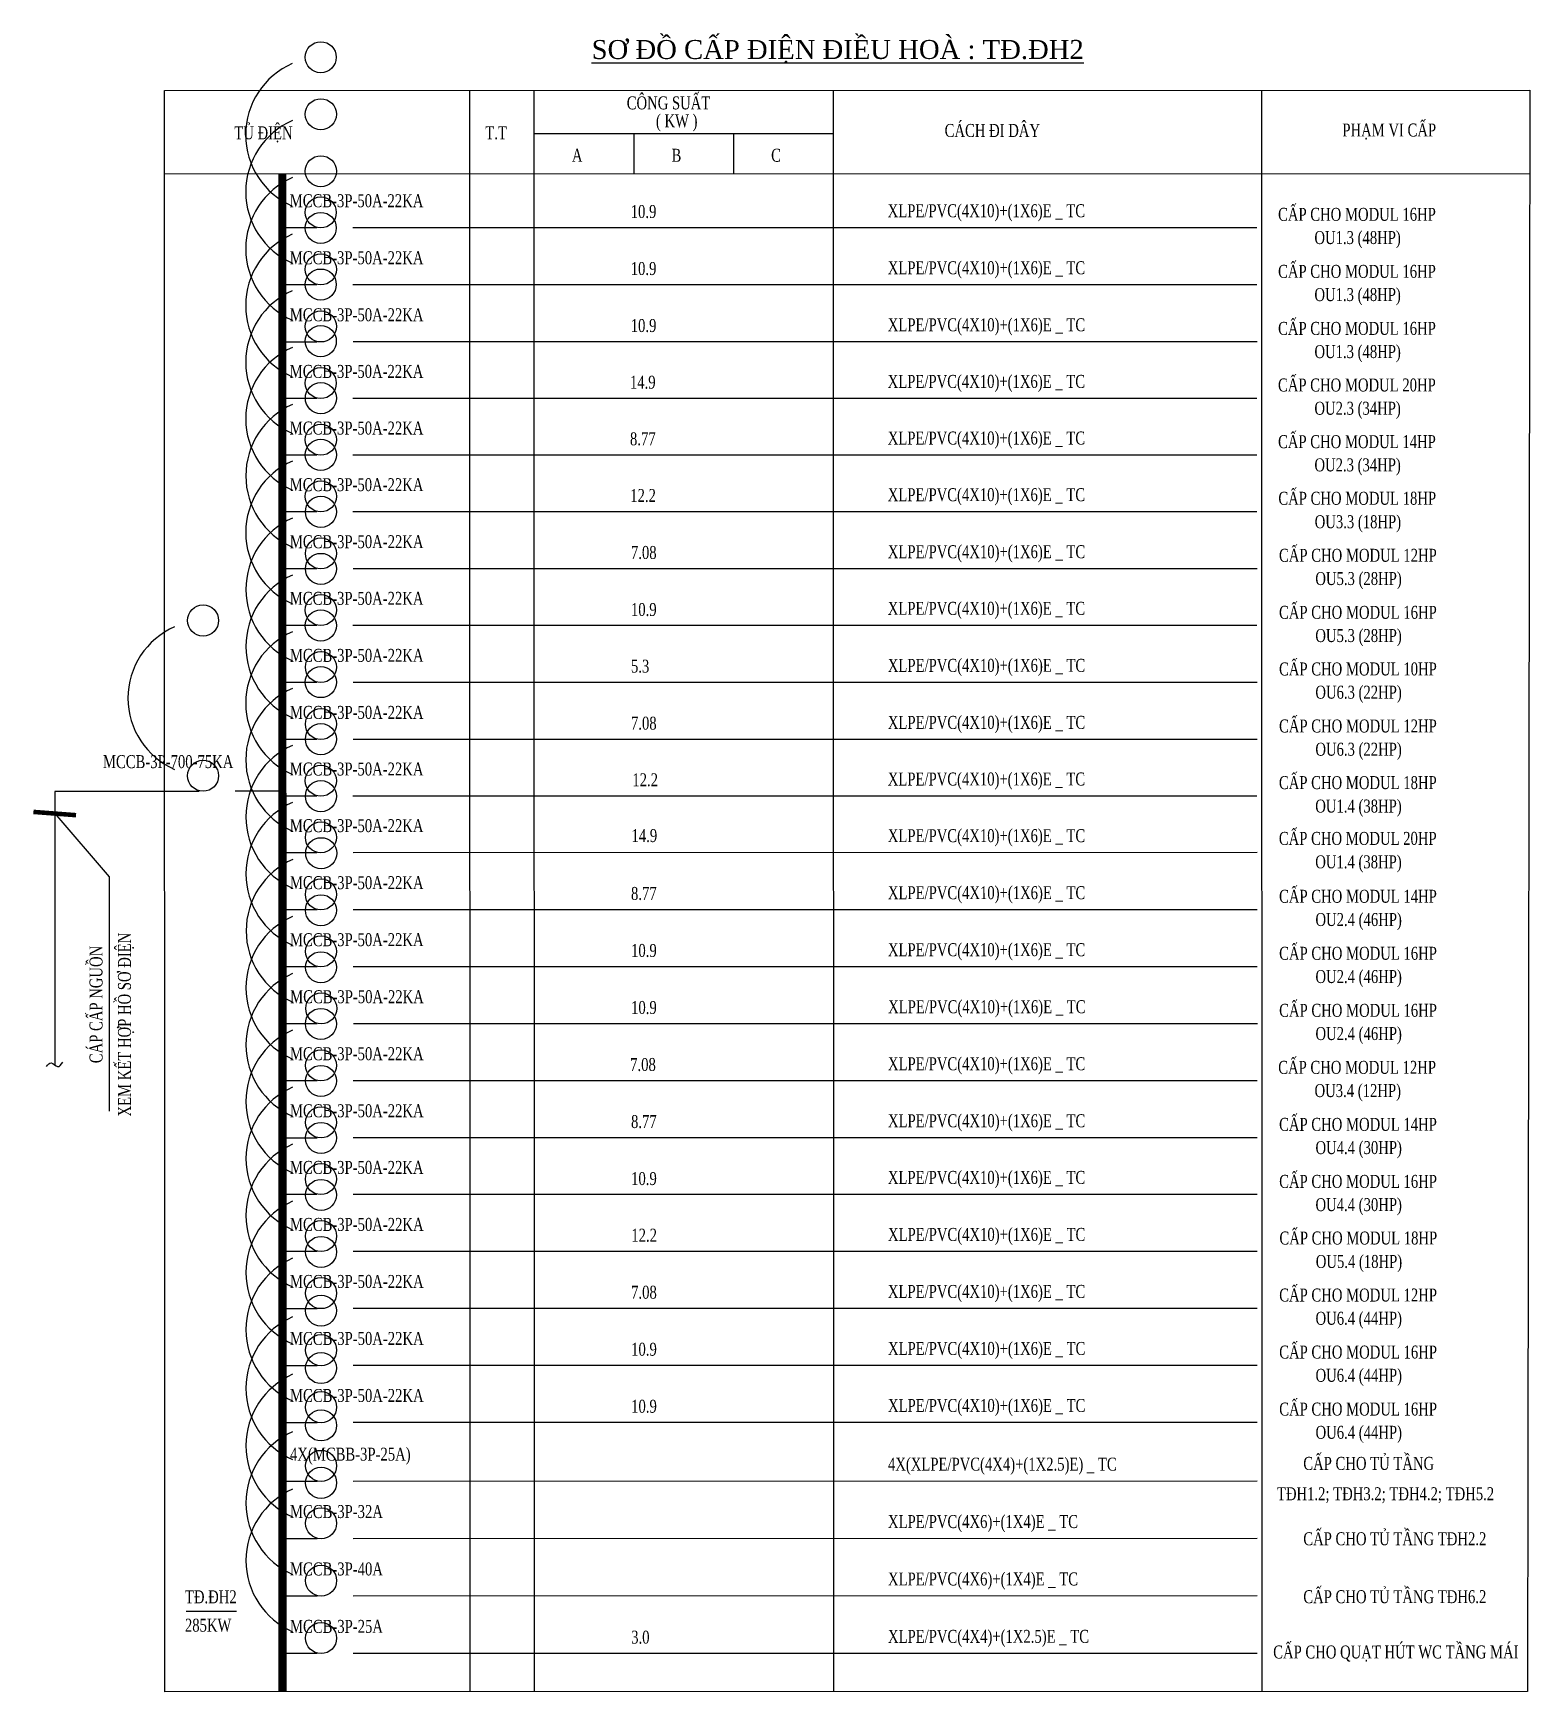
# Model space of a CAD drawing. Header units: millimetres. Extents: x 173893 to 258446, y -176540 to -123824.
# Drawn here: x 173945 to 177411, y -175747 to -171895 of the extents above; entities that cross this region are included whole.
import ezdxf

# ---------------------------------------------------------------- set-up
doc = ezdxf.new("R2010")
doc.units = ezdxf.units.MM
doc.header["$LTSCALE"] = 3
for name, color, linetype in [('AC.Panasonic.Power', 1, 'Continuous'), ('AC.Panasonic.TEXT', 7, 'Continuous'), ('CTAC', 4, 'Continuous'), ('DAY', 1, 'Continuous'), ('E-TEXT', 3, 'Continuous'), ('m', 253, 'Continuous')]:
    doc.layers.add(name, color=color, linetype=linetype)
doc.styles.add('q1', font='vntimeh.shx', dxfattribs={"height": 220})
doc.styles.add('Vnsimli', font='vnsimli.shx', dxfattribs={"width": 0.7, "bigfont": 'vns.shx'})
doc.dimstyles.new('1-1', dxfattribs={"dimscale": 100, "dimtxt": 2.5, "dimasz": 1, "dimexe": 1, "dimexo": 0, "dimgap": 0.5, "dimtad": 1, "dimdec": 0, "dimzin": 0, "dimdsep": 46, "dimtxsty": 'Vnsimli', "dimblk": 'ARCHTICK', "dimcen": 0.09, "dimdle": 1, "dimclrd": 256, "dimclre": 256, "dimclrt": 3, "dimadec": 0, "dimazin": 0, "dimtfac": 1, "dimtdec": 0, "dimtix": 1, "dimtofl": 0, "dimtmove": 0, "dimatfit": 3, "dimldrblk": 'ARCHTICK', "dimfxl": 1, "dimtolj": 1, "dimtzin": 0, "dimarcsym": 0})

msp = doc.modelspace()

# ---------------------------------------------------------------- texts
at = {"layer": 'AC.Panasonic.TEXT', "color": 4, "linetype": 'Continuous', "style": 'q1'}
msp.add_text('%%Us¬ ®å cÊp ®iÖn ®iÒu hoµ : T®.®h2', height=43.9692, rotation=0.01047, dxfattribs=at).set_placement((175238.09, -171954.38))
at = {"layer": 'AC.Panasonic.TEXT', "color": 4, "linetype": 'Continuous', "style": 'q1', "width": 0.75}
for s, rotation, p in [('c«ng suÊt', 0.01047, (175319.42, -172071.08)), ('( kw )', 0.01047, (175387.1, -172112.58)), ('tñ ®iÖn', 0.01047, (174410.42, -172140.42)), ('t.t', 0.01047, (174991.83, -172140.32)), ('c¸ch ®i d©y', 0.01047, (176055.88, -172134.91)), ('ph¹m vi cÊp ', 0.01047, (176977.12, -172133.91)), ('A', 0.01047, (175192.51, -172192.47)), ('B', 0.01047, (175423.24, -172192.43)), ('C', 0.01047, (175653.97, -172192.39)), ('mCcb-3p-50a-22ka', 0.01047, (174538.73, -172297.78)), ('10.9', 0.01047, (175328.64, -172322.74)), ('xlpe/PVC(4x10)+(1X6)E _ tc', 0.01047, (175923.94, -172320.98)), ('cÊp cho modul 16hp', 0.01047, (176828.23, -172329.31)), ('Ou1.3 (48hp)', 0.01047, (176912.38, -172383.14)), ('mCcb-3p-50a-22ka', 0.01047, (174538.92, -172429.91)), ('10.9', 0.01047, (175328.67, -172454.87)), ('xlpe/PVC(4x10)+(1X6)E _ tc', 0.01047, (175924.13, -172453.11)), ('cÊp cho modul 16hp', 0.01047, (176828.25, -172461.44)), ('Ou1.3 (48hp)', 0.01047, (176912.4, -172515.26)), ('mCcb-3p-50a-22ka', 0.01047, (174538.94, -172562.03)), ('10.9', 0.01047, (175328.69, -172586.99)), ('xlpe/PVC(4x10)+(1X6)E _ tc', 0.01047, (175924.16, -172585.24)), ('cÊp cho modul 16hp', 0.01047, (176828.28, -172593.56)), ('Ou1.3 (48hp)', 0.01047, (176912.43, -172647.39)), ('mCcb-3p-50a-22ka', 0.01047, (174538.73, -172693.27)), ('14.9', 0.01047, (175326.83, -172718.23)), ('xlpe/PVC(4x10)+(1X6)E _ tc', 0.01047, (175923.94, -172716.48)), ('cÊp cho modul 20hp', 0.01047, (176828.06, -172724.8)), ('Ou2.3 (34hp)', 0.01047, (176912.38, -172778.63)), ('mCcb-3p-50a-22ka', 0.01047, (174538.83, -172824.52)), ('8.77', 0.01047, (175326.92, -172849.48)), ('xlpe/PVC(4x10)+(1X6)E _ tc', 0.01047, (175924.04, -172847.72)), ('cÊp cho modul 14hp', 0.01047, (176828.16, -172856.05)), ('Ou2.3 (34hp)', 0.01047, (176912.4, -172909.87)), ('mCcb-3p-50a-22ka', 0.01047, (174538.85, -172955.76)), ('12.2', 0.01047, (175327.53, -172980.72)), ('xlpe/PVC(4x10)+(1X6)E _ tc', 0.01047, (175924.06, -172978.96)), ('cÊp cho modul 18hp', 0.01047, (176828.9, -172987.29)), ('Ou3.3 (18hp)', 0.01047, (176913.02, -173041.59)), ('mCcb-3p-50a-22ka', 0.01047, (174539.04, -173087.88)), ('7.08', 0.01047, (175329.15, -173112.84)), ('xlpe/PVC(4x10)+(1X6)E _ tc', 0.01047, (175924.25, -173111.09)), ('cÊp cho modul 12hp', 0.01047, (176830.39, -173119.41)), ('Ou5.3 (28hp)', 0.01047, (176914.54, -173173.24)), ('mCcb-3p-50a-22ka', 0.01047, (174538.9, -173219.13)), ('10.9', 0.01047, (175329.18, -173244.97)), ('xlpe/PVC(4x10)+(1X6)E _ tc', 0.01047, (175924.11, -173242.33)), ('cÊp cho modul 16hp', 0.01047, (176830.42, -173251.54)), ('Ou5.3 (28hp)', 0.01047, (176914.56, -173305.36)), ('mCcb-3p-50a-22ka', 0.01047, (174539.09, -173351.25)), ('5.3', 0.01047, (175329.2, -173376.21)), ('xlpe/PVC(4x10)+(1X6)E _ tc', 0.01047, (175924.3, -173374.45)), ('cÊp cho modul 10hp', 0.01047, (176830.44, -173382.78)), ('Ou6.3 (22hp)', 0.01047, (176914.59, -173436.61)), ('mCcb-3p-50a-22ka', 0.01047, (174539.11, -173483.38)), ('7.08', 0.01047, (175329.23, -173508.34)), ('xlpe/PVC(4x10)+(1X6)E _ tc', 0.01047, (175924.32, -173506.58)), ('cÊp cho modul 12hp', 0.01047, (176830.46, -173514.91)), ('Ou6.3 (22hp)', 0.01047, (176914.61, -173568.73)), ('mCcb-3p-50a-22ka', 0.01047, (174538.9, -173614.62)), ('12.2', 0.01047, (175332.39, -173639.58)), ('xlpe/PVC(4x10)+(1X6)E _ tc', 0.01047, (175924.11, -173637.82)), ('cÊp cho modul 18hp', 0.01047, (176830.25, -173646.15)), ('Ou1.4 (38hp)', 0.01047, (176914.38, -173700.45)), ('mCcb-3p-50a-22ka', 0.01047, (174538.99, -173745.86)), ('14.9', 0.01047, (175330.5, -173768.82)), ('xlpe/PVC(4x10)+(1X6)E _ tc', 0.01047, (175924.21, -173769.06)), ('cÊp cho modul 20hp', 0.01047, (176830.08, -173775.39)), ('Ou1.4 (38hp)', 0.01047, (176914.4, -173829.69)), ('mCcb-3p-50a-22ka', 0.01047, (174539.18, -173877.99)), ('8.77', 0.01047, (175329.3, -173902.95)), ('xlpe/PVC(4x10)+(1X6)E _ tc', 0.01047, (175924.4, -173901.19)), ('cÊp cho modul 14hp', 0.01047, (176830.54, -173909.52)), ('Ou2.4 (46hp)', 0.01047, (176914.78, -173963.34)), ('xem kÕt hîp hå s¬ ®iÖn', 90.01047, (174170.94, -174404.73)), ('mCcb-3p-50a-22ka', 0.01047, (174539.21, -174010.11)), ('10.9', 0.01047, (175329.49, -174035.07)), ('xlpe/PVC(4x10)+(1X6)E _ tc', 0.01047, (175924.42, -174033.31)), ('cÊp cho modul 16hp', 0.01047, (176830.73, -174041.64)), ('c¸p cÊp nguån', 90.01047, (174105.07, -174281.21)), ('Ou2.4 (46hp)', 0.01047, (176914.81, -174095.47)), ('mCcb-3p-50a-22ka', 0.01047, (174539.78, -174142.24)), ('10.9', 0.01047, (175329.51, -174167.2)), ('xlpe/PVC(4x10)+(1X6)E _ tc', 0.01047, (175924.99, -174165.44)), ('cÊp cho modul 16hp', 0.01047, (176830.75, -174173.77)), ('Ou2.4 (46hp)', 0.01047, (176914.83, -174227.59)), ('mCcb-3p-50a-22ka', 0.01047, (174539.26, -174274.36)), ('7.08', 0.01047, (175327.35, -174299.32)), ('xlpe/PVC(4x10)+(1X6)E _ tc', 0.01047, (175924.47, -174297.57)), ('cÊp cho modul 12hp', 0.01047, (176828.59, -174305.89)), ('Ou3.4 (12hp)', 0.01047, (176912.74, -174359.72)), ('mCcb-3p-50a-22ka', 0.01047, (174539.28, -174406.49)), ('8.77', 0.01047, (175329.39, -174431.45)), ('xlpe/PVC(4x10)+(1X6)E _ tc', 0.01047, (175924.49, -174429.69)), ('cÊp cho modul 14hp', 0.01047, (176830.63, -174438.02)), ('Ou4.4 (30hp)', 0.01047, (176914.88, -174491.84)), ('mCcb-3p-50a-22ka', 0.01047, (174539.14, -174537.73)), ('10.9', 0.01047, (175329.59, -174563.57)), ('xlpe/PVC(4x10)+(1X6)E _ tc', 0.01047, (175924.35, -174560.93)), ('cÊp cho modul 16hp', 0.01047, (176830.82, -174570.14)), ('Ou4.4 (30hp)', 0.01047, (176914.9, -174623.97)), ('mCcb-3p-50a-22ka', 0.01047, (174539.33, -174669.86)), ('xlpe/PVC(4x10)+(1X6)E _ tc', 0.01047, (175924.54, -174693.06)), ('cÊp cho modul 18hp', 0.01047, (176831.4, -174701.38)), ('12.2', 0.01047, (175330.03, -174694.81)), ('Ou5.4 (18hp)', 0.01047, (176915.52, -174755.69)), ('mCcb-3p-50a-22ka', 0.01047, (174539.35, -174801.98)), ('7.08', 0.01047, (175329.63, -174826.94)), ('xlpe/PVC(4x10)+(1X6)E _ tc', 0.01047, (175924.4, -174825.18)), ('cÊp cho modul 12hp', 0.01047, (176830.87, -174833.51)), ('Ou6.4 (44hp)', 0.01047, (176915.02, -174887.33)), ('mCcb-3p-50a-22ka', 0.01047, (174539.38, -174934.11)), ('10.9', 0.01047, (175329.66, -174959.07)), ('xlpe/PVC(4x10)+(1X6)E _ tc', 0.01047, (175924.59, -174957.31)), ('cÊp cho modul 16hp', 0.01047, (176830.9, -174965.64)), ('Ou6.4 (44hp)', 0.01047, (176915.04, -175019.46)), ('mCcb-3p-50a-22ka', 0.01047, (174539.4, -175066.23)), ('10.9', 0.01047, (175329.68, -175091.19)), ('xlpe/PVC(4x10)+(1X6)E _ tc', 0.01047, (175924.61, -175089.43)), ('cÊp cho modul 16hp', 0.01047, (176830.92, -175097.76)), ('Ou6.4 (44hp)', 0.01047, (176915.07, -175151.59)), ('4x(mCbB-3p-25a)', 0.01047, (174539.35, -175202.22)), ('4x(xlpe/PVC(4x4)+(1X2.5)E) _ tc', 0.01047, (175924.56, -175225.43)), ('cÊp cho tñ tÇng ', 0.01047, (176886.69, -175223.58)), ('t®h1.2; t®h3.2; t®h4.2; t®h5.2', 0.01047, (176825.6, -175293.92)), ('mCcb-3p-32a', 0.01047, (174539.38, -175335.23)), ('xlpe/PVC(4x6)+(1X4)E _ tc', 0.01047, (175924.59, -175358.44)), ('cÊp cho tñ tÇng T§H2.2', 0.01047, (176886.71, -175398.24)), ('mCcb-3p-40a', 0.01047, (174539.4, -175468.24)), ('xlpe/PVC(4x6)+(1X4)E _ tc', 0.01047, (175924.61, -175491.44)), ('T®.®h2', 0.01047, (174296.03, -175532.77)), ('cÊp cho tñ tÇng T§H6.2', 0.01047, (176886.73, -175532.49)), ('285kw', 0.01047, (174296.03, -175598.53)), ('mCcb-3p-25a', 0.01047, (174539.43, -175601.25)), ('3.0', 0.01047, (175329.78, -175626.21)), ('xlpe/PVC(4x4)+(1X2.5)E _ tc', 0.01047, (175924.64, -175624.45)), ('cÊp cho QU¹T HóT WC tÇng M¸I', 0.01047, (176816.95, -175660.62))]:
    msp.add_text(s, height=30, rotation=rotation, dxfattribs=at).set_placement(p)
at = {"layer": 'AC.Panasonic.TEXT', "color": 2, "linetype": 'Continuous', "style": 'q1', "width": 0.75}
msp.add_text('mccb-3p-700-75ka', height=30, rotation=0.01047, dxfattribs=at).set_placement((174106.07, -173597.5))

# ---------------------------------------------------------------- blocks, each defined once
blk = doc.blocks.new('_ARCHTICK')
at = {"color": 0, "linetype": 'ByBlock', "const_width": 0.15}
blk.add_lwpolyline([(-0.5, -0.5), (0.5, 0.5)], dxfattribs=at)

# ---------------------------------------------------------------- linework, layer by layer
at = {"color": 3, "linetype": 'Continuous'}
for p, q in [((174248.73, -172026.98), (177411.12, -172026.4)), ((174249.4, -175737.6), (174248.73, -172026.98)), ((174956.4, -175737.47), (174955.85, -172026.85)), ((175106.1, -175737.45), (175105.37, -172026.82)), ((175797.56, -172026.7), (175798.28, -175737.32)), ((176791.27, -175737.14), (176790.34, -172026.51)), ((177411.12, -172026.4), (177405.62, -175737.03)), ((175105.39, -172127.09), (175797.57, -172126.96)), ((175336.12, -172127.05), (175336.14, -172220.41)), ((175566.85, -172127.01), (175566.86, -172220.37)), ((174248.76, -172220.61), (177411.16, -172220.04))]:
    msp.add_line(p, q, dxfattribs=at)
at = {"color": 3, "ltscale": 50}
msp.add_line((177405.62, -175737.03), (174249.4, -175737.6), dxfattribs=at)
at = {"layer": 'AC.Panasonic.Power', "linetype": 'Continuous'}
for p, q in [((174601.52, -172345.9), (174521.67, -172345.92)), ((174685.16, -172344.96), (176779.19, -172344.58)), ((174601.72, -172478.03), (174521.86, -172478.04)), ((174685.36, -172477.09), (176779.38, -172476.71)), ((174601.74, -172610.15), (174521.89, -172610.17)), ((174685.38, -172609.21), (176779.41, -172608.83)), ((174601.53, -172741.39), (174521.68, -172741.41)), ((174685.17, -172740.46), (176779.2, -172740.07)), ((174601.62, -172872.64), (174521.77, -172872.65)), ((174685.26, -172871.7), (176779.29, -172871.32)), ((174601.64, -173003.88), (174521.79, -173003.89)), ((174685.28, -173002.94), (176779.31, -173002.56)), ((174601.84, -173136), (174521.98, -173136.02)), ((174685.48, -173135.07), (176779.5, -173134.68)), ((174601.69, -173267.25), (174521.84, -173267.26)), ((174685.33, -173266.31), (176779.36, -173265.93)), ((174601.88, -173399.37), (174522.03, -173399.39)), ((174685.52, -173398.43), (176779.55, -173398.05)), ((174601.91, -173531.5), (174522.06, -173531.51)), ((174685.55, -173530.56), (176779.58, -173530.18)), ((174328.88, -173651.57), (173994.46, -173651.63)), ((173994.46, -173651.63), (173994.58, -174285.6)), ((174412.49, -173649.8), (174512.4, -173649.78)), ((174601.7, -173662.74), (174521.84, -173662.75)), ((174685.34, -173661.8), (176779.36, -173661.42)), ((174601.79, -173793.98), (174521.94, -173793.99)), ((174685.43, -173793.04), (176779.46, -173792.66)), ((174601.98, -173926.11), (174522.13, -173926.12)), ((174685.62, -173925.17), (176779.65, -173924.79)), ((174602, -174058.23), (174522.15, -174058.25)), ((174685.64, -174057.29), (176779.67, -174056.91)), ((174602.58, -174190.36), (174522.72, -174190.37)), ((174686.22, -174189.42), (176780.25, -174189.04)), ((174602.05, -174322.48), (174522.2, -174322.5)), ((174685.69, -174321.54), (176779.72, -174321.16)), ((174602.08, -174454.61), (174522.23, -174454.62)), ((174685.72, -174453.67), (176779.75, -174453.29)), ((174601.93, -174585.85), (174522.08, -174585.86)), ((174685.57, -174584.91), (176779.6, -174584.53)), ((174602.12, -174717.97), (174522.27, -174717.99)), ((174685.76, -174717.04), (176779.79, -174716.65)), ((174602.15, -174850.1), (174522.3, -174850.11)), ((174685.79, -174849.16), (176779.82, -174848.78)), ((174602.17, -174982.23), (174522.32, -174982.24)), ((174685.81, -174981.29), (176779.84, -174980.91)), ((174602.2, -175114.35), (174522.35, -175114.37)), ((174685.84, -175113.41), (176779.87, -175113.03)), ((174602.15, -175250.34), (174522.3, -175250.36)), ((174685.79, -175249.41), (176779.82, -175249.02)), ((174602.17, -175383.35), (174522.32, -175383.37)), ((174685.81, -175382.41), (176779.84, -175382.03)), ((174602.2, -175516.36), (174522.35, -175516.38)), ((174685.84, -175515.42), (176779.87, -175515.04)), ((174602.22, -175649.37), (174522.37, -175649.38)), ((174685.86, -175648.43), (176779.89, -175648.05))]:
    msp.add_line(p, q, dxfattribs=at)
at = {"layer": 'AC.Panasonic.Power', "linetype": 'Continuous', "const_width": 18.93}
msp.add_lwpolyline([(174521.61, -172220.56), (174522.21, -175737.55)], dxfattribs=at)
at = {"layer": 'CTAC'}
msp.add_line((174298.7, -175550.7), (174415.46, -175550.68), dxfattribs=at)
at = {"layer": 'DAY', "color": 6, "linetype": 'Continuous'}
msp.add_spline([(173975.12, -174288.73), (173985.99, -174280.58), (174001.21, -174289.27), (174013.16, -174278.96)], degree=3, dxfattribs=at)
at = {"layer": 'E-TEXT', "color": 2}
for centre in [(174610.63, -171950.21), (174610.82, -172082.34), (174610.85, -172214.46), (174610.7, -172309.87), (174610.64, -172345.7), (174610.89, -172442), (174610.73, -172476.95), (174610.91, -172574.12), (174610.75, -172608.19), (174610.7, -172705.36), (174610.95, -172740.31), (174610.8, -172836.61), (174610.8, -172871.55), (174610.82, -172967.85), (174610.99, -173003.68), (174611.01, -173099.97), (174611.02, -173135.81), (174610.87, -173231.21), (174337.97, -173255.48), (174610.8, -173267.05), (174611.06, -173363.34), (174610.9, -173398.29), (174611.08, -173495.47), (174611.09, -173530.42), (174338.04, -173615.14), (174610.87, -173626.71), (174611.11, -173662.54), (174610.96, -173757.95), (174611.69, -173794.67), (174611.16, -173890.07), (174611.16, -173926.79), (174611.18, -174022.2), (174611.19, -174058.92), (174611.75, -174154.33), (174611.04, -174190.16), (174611.23, -174286.45), (174611.23, -174322.28), (174611.25, -174418.58), (174611.26, -174454.41), (174611.11, -174549.82), (174611.28, -174586.54), (174611.3, -174681.94), (174611.31, -174718.66), (174611.32, -174814.07), (174611.26, -174854.65), (174611.35, -174946.19), (174611.28, -174987.66), (174611.37, -175078.32), (174611.31, -175120.67), (174611.32, -175214.31), (174611.33, -175253.68), (174611.35, -175347.32), (174611.37, -175480.33), (174611.4, -175613.34)]:
    msp.add_circle(centre, 35.97, dxfattribs=at)
for centre in [(174617.26, -172130.04), (174617.45, -172262.16), (174617.47, -172394.29), (174617.26, -172525.53), (174617.36, -172656.77), (174617.38, -172788.02), (174617.57, -172920.14), (174617.43, -173051.38), (174617.62, -173183.51), (174617.64, -173315.63), (174344.6, -173435.31), (174617.43, -173446.88), (174617.52, -173578.12), (174617.72, -173710.24), (174617.74, -173842.37), (174618.31, -173974.49), (174617.79, -174106.62), (174617.81, -174238.75), (174617.67, -174369.99), (174617.86, -174502.11), (174617.88, -174634.24), (174617.91, -174766.36), (174617.93, -174898.49), (174617.88, -175034.48), (174617.91, -175167.49), (174617.93, -175300.5), (174617.96, -175433.51)]:
    msp.add_arc(centre, 180.48, 113.69685, 246.32408, dxfattribs=at)

msp.set_redraw_order([(e.dxf.handle, doc.entitydb.next_handle()) for e in msp.query("TEXT MTEXT ATTDEF DIMENSION ARC_DIMENSION")])  # texts and dimensions are drawn at this point

# ---------------------------------------------------------------- leaders
at = {"layer": 'm', "linetype": 'Continuous'}
msp.add_leader([(173994.47, -173702.76), (174120.2, -173849.44), (174120.3, -174392.29)], dimstyle='1-1', override={"dimscale": 1, "dimasz": 70, "dimtad": 0}, dxfattribs=at)

doc.saveas('drawing.dxf')
